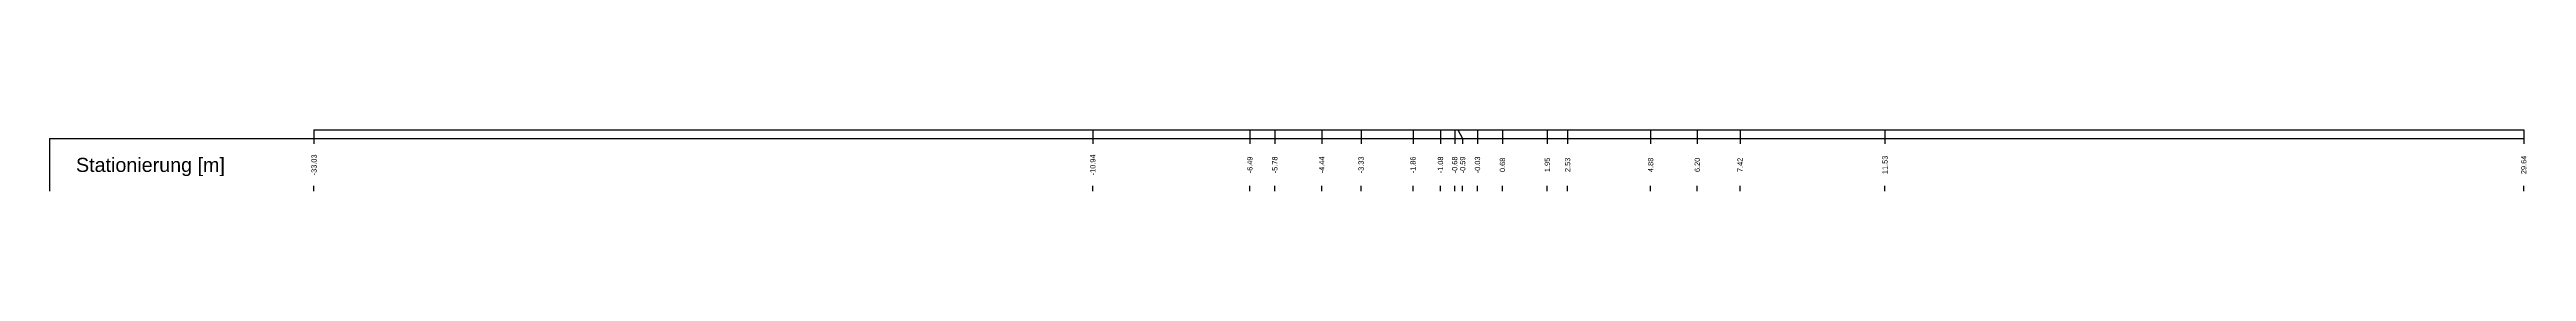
# Model space of a CAD drawing. Header units: millimetres. Extents: x -8 to 79, y -83 to 317.
# Drawn here: x -7.5 to 62.7, y 287.2 to 289 of the extents above; entities that cross this region are included whole.
import ezdxf
from ezdxf.enums import TextEntityAlignment as Align

# ---------------------------------------------------------------- set-up
doc = ezdxf.new("R2010")
doc.units = ezdxf.units.MM
doc.styles.get("Standard").update_dxf_attribs({"font": 'arial.ttf'})

msp = doc.modelspace()

# ---------------------------------------------------------------- linework, layer by layer
at = {"layer": 'band'}
for p, q in [((0, 288.75), (0, 288.6)), ((22.088, 288.75), (22.088, 288.6)), ((26.542, 288.75), (26.542, 288.6)), ((27.25, 288.75), (27.25, 288.6)), ((28.583, 288.75), (28.583, 288.6)), ((29.695, 288.75), (29.695, 288.6)), ((31.17, 288.75), (31.17, 288.6)), ((31.948, 288.75), (31.948, 288.6)), ((32.352, 288.75), (32.352, 288.6)), ((32.577, 288.75), (32.577, 288.6)), ((32.998, 288.75), (32.998, 288.6)), ((33.706, 288.75), (33.706, 288.6)), ((34.978, 288.75), (34.978, 288.6)), ((35.554, 288.75), (35.554, 288.6)), ((37.909, 288.75), (37.909, 288.6)), ((39.231, 288.75), (39.231, 288.6)), ((40.444, 288.75), (40.444, 288.6)), ((44.555, 288.75), (44.555, 288.6)), ((62.671, 288.75), (62.671, 288.6)), ((0, 287.25), (0, 287.4)), ((22.088, 287.25), (22.088, 287.4)), ((26.542, 287.25), (26.542, 287.4)), ((27.25, 287.25), (27.25, 287.4)), ((28.583, 287.25), (28.583, 287.4)), ((29.695, 287.25), (29.695, 287.4)), ((31.17, 287.25), (31.17, 287.4)), ((31.948, 287.25), (31.948, 287.4)), ((32.352, 287.25), (32.352, 287.4)), ((32.577, 287.25), (32.577, 287.4)), ((32.998, 287.25), (32.998, 287.4)), ((33.706, 287.25), (33.706, 287.4)), ((34.978, 287.25), (34.978, 287.4)), ((35.554, 287.25), (35.554, 287.4)), ((37.909, 287.25), (37.909, 287.4)), ((39.231, 287.25), (39.231, 287.4)), ((40.444, 287.25), (40.444, 287.4)), ((44.555, 287.25), (44.555, 287.4)), ((62.671, 287.25), (62.671, 287.4))]:
    msp.add_line(p, q, dxfattribs=at)
at = {"layer": 'frame'}
for p, q in [((-7.5, 288.75), (62.671, 288.75)), ((-7.5, 288.75), (-7.5, 287.25)), ((0, 289), (62.671, 289))]:
    msp.add_line(p, q, dxfattribs=at)
at = {"layer": 'marker', "color": 253}
for p, q in [((0, 289), (0, 288.75)), ((22.088, 289), (22.088, 288.75)), ((26.542, 289), (26.542, 288.75)), ((27.25, 289), (27.25, 288.75)), ((28.583, 289), (28.583, 288.75)), ((29.695, 289), (29.695, 288.75)), ((31.17, 289), (31.17, 288.75)), ((31.948, 289), (31.948, 288.75)), ((32.352, 289), (32.352, 288.75)), ((32.443, 289), (32.577, 288.75)), ((32.998, 289), (32.998, 288.75)), ((33.706, 289), (33.706, 288.75)), ((34.978, 289), (34.978, 288.75)), ((35.554, 289), (35.554, 288.75)), ((37.909, 289), (37.909, 288.75)), ((39.231, 289), (39.231, 288.75)), ((40.444, 289), (40.444, 288.75)), ((44.555, 289), (44.555, 288.75)), ((62.671, 289), (62.671, 288.75))]:
    msp.add_line(p, q, dxfattribs=at)

# ---------------------------------------------------------------- texts
msp.add_text('Stationierung [m]', height=0.4).set_placement((-6.75, 288), align=Align.MIDDLE_LEFT)
for s, p in [('-33.03', (0, 288)), ('-10.94', (22.088, 288)), ('-6.49', (26.542, 288)), ('-5.78', (27.25, 288)), ('-4.44', (28.583, 288)), ('-3.33', (29.695, 288)), ('-1.86', (31.17, 288)), ('-1.08', (31.948, 288)), ('-0.68', (32.352, 288)), ('-0.59', (32.577, 288)), ('-0.03', (32.998, 288)), ('0.68', (33.706, 288)), ('1.95', (34.978, 288)), ('2.53', (35.554, 288)), ('4.88', (37.909, 288)), ('6.20', (39.231, 288)), ('7.42', (40.444, 288)), ('11.53', (44.555, 288)), ('29.64', (62.671, 288))]:
    msp.add_text(s, height=0.15, rotation=90).set_placement(p, align=Align.MIDDLE)

doc.saveas('drawing.dxf')
